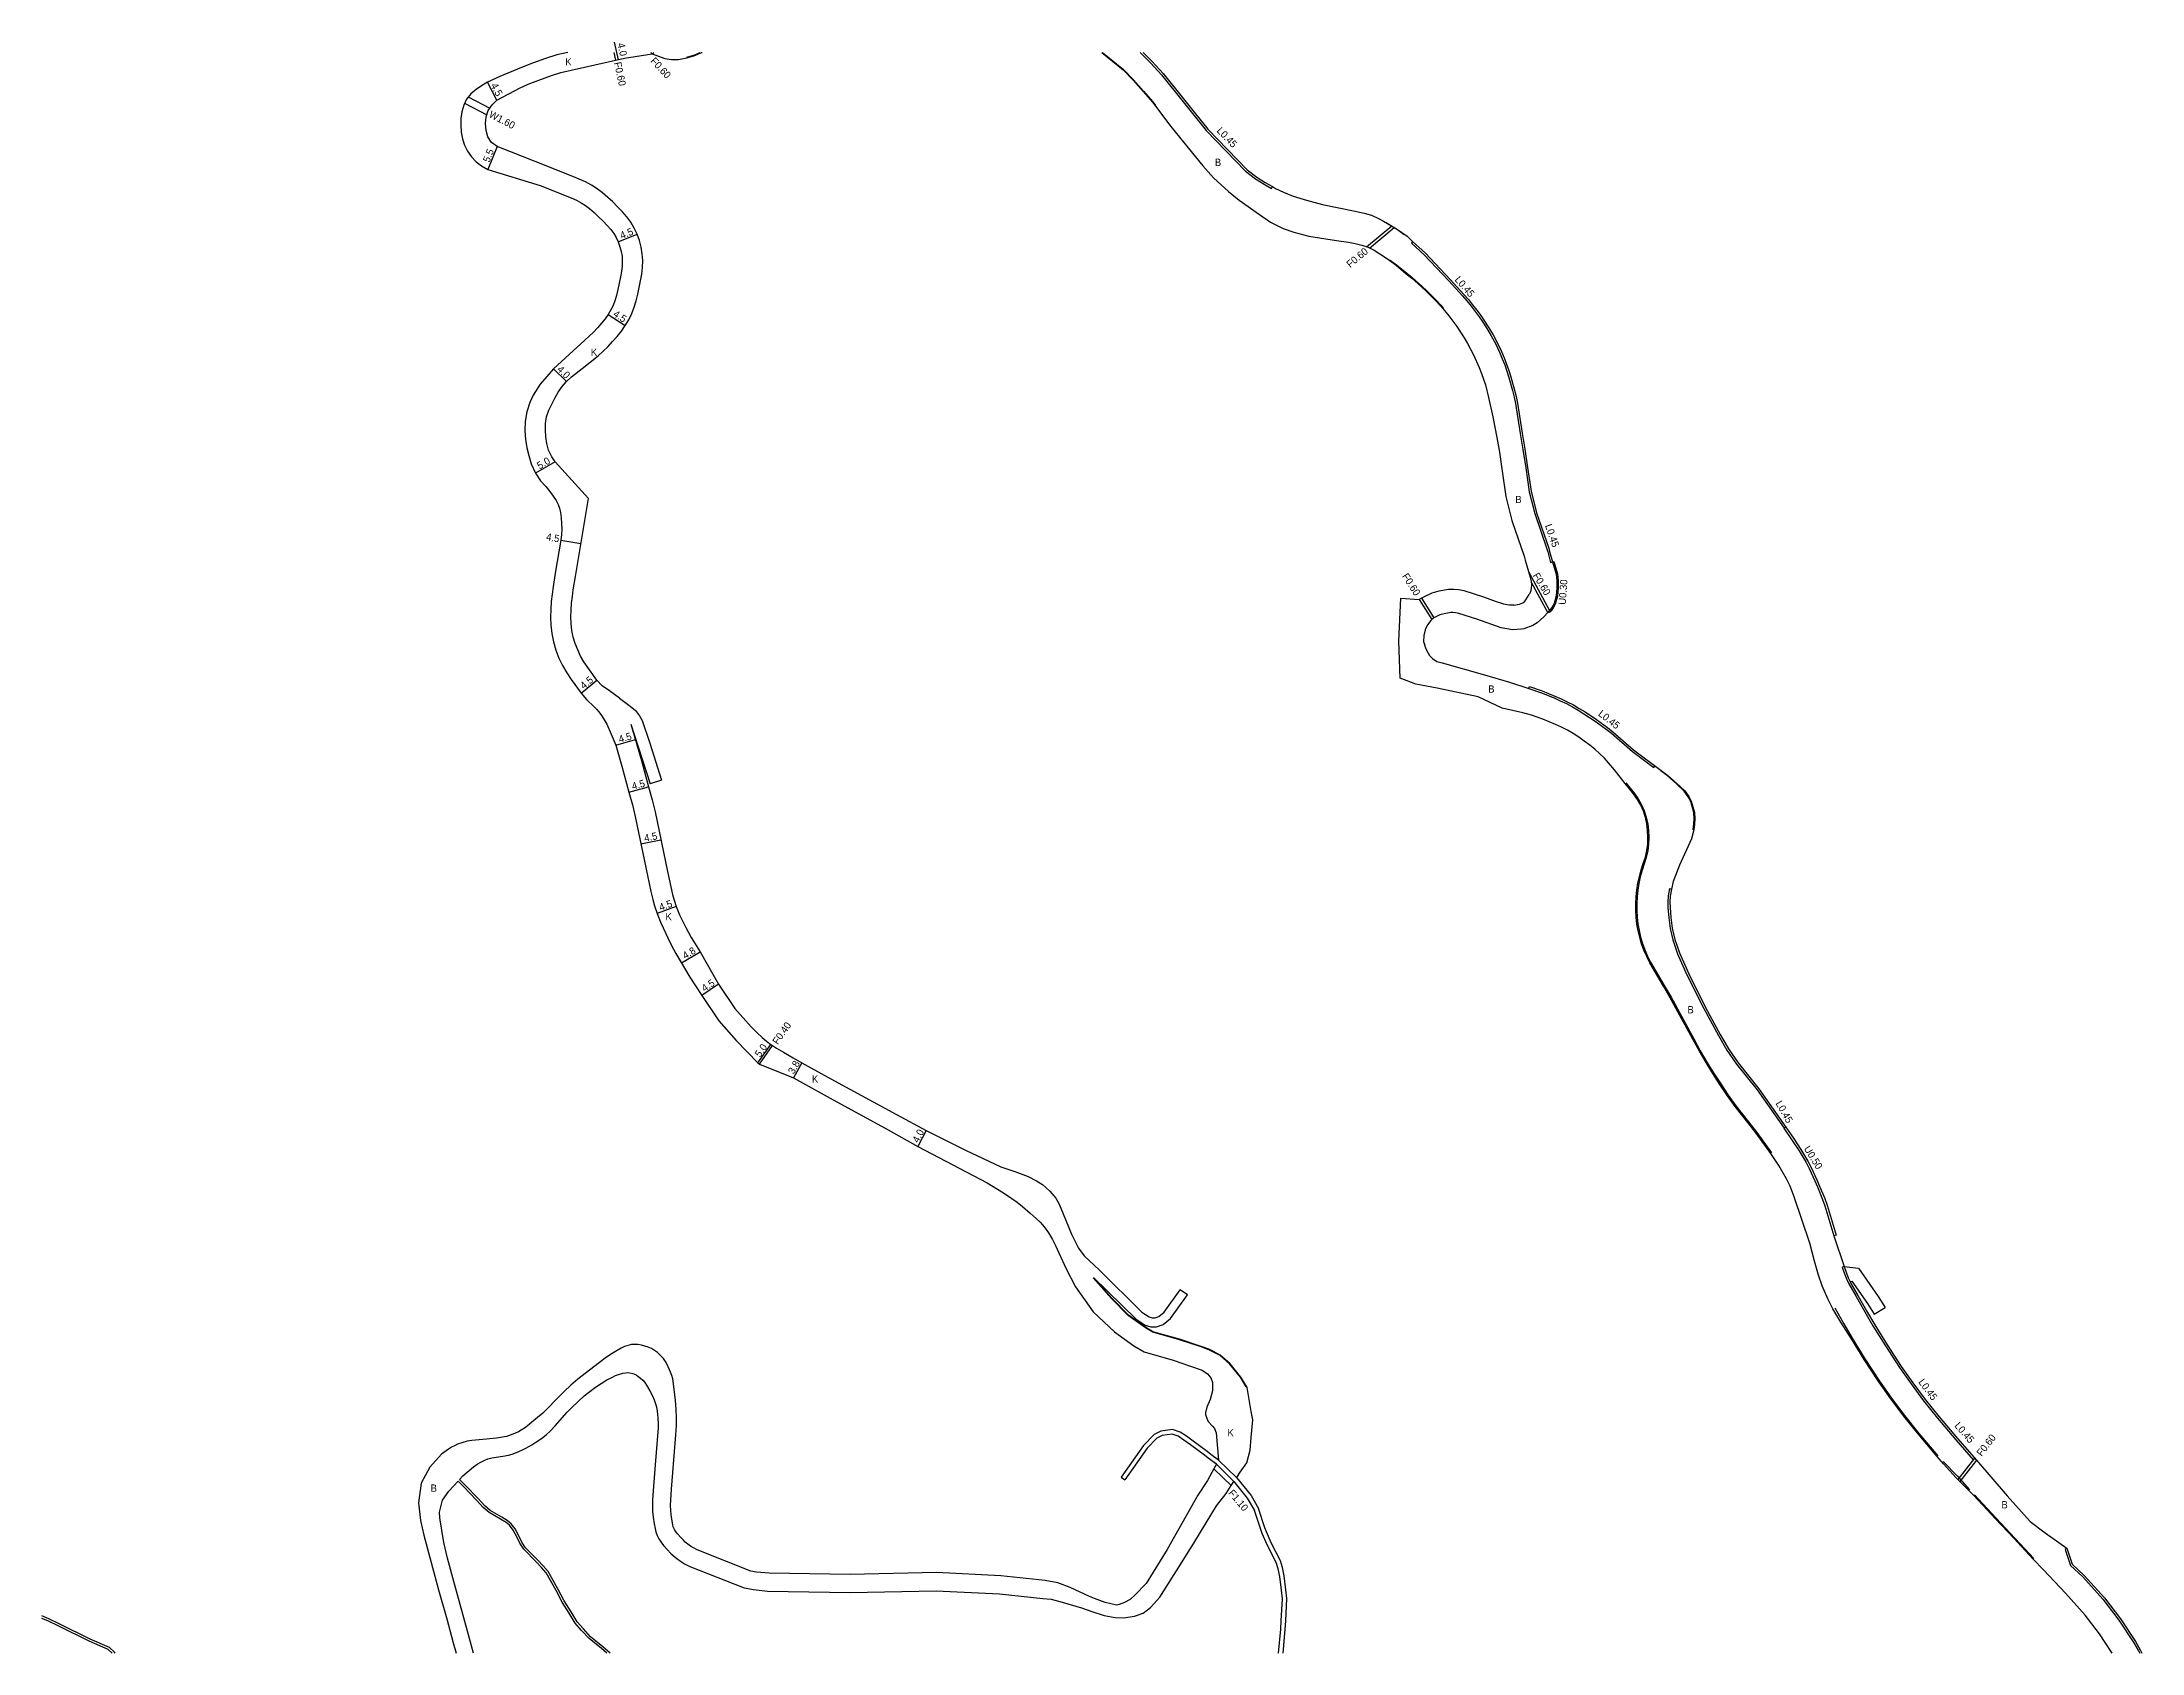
# Model space of a CAD drawing. Header units: metres. Extents: x 8000 to 12000, y -96000 to -95400.
# Drawn here: x 8800 to 9263.4, y -96000 to -95644.4 of the extents above; entities that cross this region are included whole.
import ezdxf

# ---------------------------------------------------------------- set-up
doc = ezdxf.new("R2010")
doc.units = ezdxf.units.M
doc.header["$LTSCALE"] = 2.5
for name, color, linetype in [('側溝・桝', 7, 'Continuous'), ('幅員', 7, 'Continuous'), ('歩道・分離帯・安全施設', 7, 'Continuous'), ('舗装', 7, 'Continuous'), ('道路', 7, 'Continuous')]:
    doc.layers.add(name, color=color, linetype=linetype)
doc.styles.get("Standard").update_dxf_attribs({"font": ''})
doc.styles.get('Standard').set_extended_font_data('@MS PGothic')

msp = doc.modelspace()

# ---------------------------------------------------------------- texts
at = {"layer": '側溝・桝'}
for s, rotation, p in [('F0.60', 282.1922, (8926.21, -95649.01)), ('F0.60', 312.5083, (8934.15, -95648.7)), ('W1.60', 332.4542, (8898.48, -95660.9)), ('L0.45', 313.9474, (9059.11, -95664.12)), ('F0.60', 39.7129, (9088.67, -95694.34)), ('L0.45', 311.2584, (9111.62, -95696.96)), ('L0.45', 289.0377, (9131.64, -95751.13)), ('F0.60', 302.4504, (9100.05, -95762.31)), ('F0.60', 301.2525, (9128.89, -95762.17)), ('U0.30', 85.576, (9136.22, -95768.68)), ('L0.45', 322.145, (9143.26, -95792.97)), ('F0.40', 55.0348, (8962.37, -95865.84)), ('L0.45', 299.6255, (9182.48, -95878.67)), ('U0.50', 301.9411, (9188.71, -95888.68)), ('L0.45', 306.7437, (9213.97, -95940.22)), ('L0.45', 311.2748, (9221.9, -95949.9)), ('F0.60', 52.3879, (9228.02, -95956.73)), ('F1.10', 309.7461, (9061.68, -95964.75))]:
    msp.add_text(s, height=1.6, rotation=rotation, dxfattribs=at).set_placement(p)
at = {"layer": '幅員'}
for s, rotation, p in [('4.0', 282.1922, (8926.96, -95644.8)), ('4.5', 297.8879, (8898.95, -95653.99)), ('5.5', 68.373, (8898.71, -95671.13)), ('4.5', 22.4326, (8927.94, -95687.96)), ('4.5', 326.7677, (8925.88, -95704.84)), ('4.0', 315.7676, (8913.52, -95716.84)), ('5.0', 30.0936, (8909.81, -95738.79)), ('4.5', 350.3055, (8911.16, -95754.38)), ('4.5', 39.5645, (8919.56, -95787.35)), ('4.5', 16.1763, (8927.47, -95799.13)), ('4.5', 15.2376, (8930.38, -95809.5)), ('4.5', 11.5765, (8933.05, -95820.96)), ('4.5', 20.5756, (8936.53, -95836.24)), ('4.8', 30.8815, (8941.93, -95846.91)), ('4.5', 33.8741, (8946.22, -95854.12)), ('5.0', 55.0348, (8958.46, -95868.64)), ('3.8', 60.5995, (8965.91, -95872.37)), ('4.0', 62.5642, (8993.38, -95887.52))]:
    msp.add_text(s, height=1.6, rotation=rotation, dxfattribs=at).set_placement(p)
at = {"layer": '舗装'}
for s, p in [('K', (8915.47, -95649.6)), ('B', (9058.81, -95671.78)), ('K', (8921.11, -95713.69)), ('B', (9125.12, -95746.19)), ('B', (9119.14, -95788.03)), ('K', (8937.58, -95838.27)), ('B', (9163.09, -95858.81)), ('K', (8969.89, -95874.1)), ('K', (9061.6, -95952.17)), ('B', (8885.75, -95964.4)), ('B', (9232.38, -95968.07))]:
    msp.add_text(s, height=1.6, dxfattribs=at).set_placement(p)

# ---------------------------------------------------------------- linework, layer by layer
at = {"layer": '側溝・桝'}
for points in [[(8926.15, -95646.71), (8926.53, -95648.45)], [(8926.77, -95646.71), (8927.12, -95648.33)], [(8934.63, -95647.05), (8934.33, -95646.71)], [(8934.63, -95647.05), (8935, -95646.71)], [(9042.36, -95646.71), (9044.68, -95649.06), (9047.04, -95651.67), (9056.93, -95663.96), (9065.61, -95672.96), (9067.8, -95674.59), (9069.66, -95675.8), (9071.34, -95676.76), (9071.52, -95676.34)], [(8893.25, -95657.93), (8898.15, -95660.48)], [(8894.06, -95656.55), (8898.81, -95659.02)], [(9092.31, -95689.63), (9097.86, -95685.02)], [(9092.94, -95689.89), (9098.41, -95685.34)], [(9102.46, -95688.44), (9102.18, -95688.79), (9104.99, -95691.38)], [(9104.99, -95691.38), (9110.42, -95697.16), (9113.43, -95700.45), (9114.41, -95701.56), (9115.35, -95702.69), (9116.24, -95703.87), (9117.12, -95705.07), (9117.96, -95706.29), (9118.75, -95707.51), (9119.81, -95709.24), (9120.71, -95710.94), (9121.64, -95712.89), (9122.22, -95714.32), (9122.77, -95715.67), (9123.27, -95717.06), (9123.72, -95718.48), (9124.51, -95721.35), (9124.87, -95722.8), (9125.18, -95724.24), (9126.2, -95730.8), (9126.74, -95734.36), (9127.4, -95738.4), (9128.17, -95743.67), (9129.39, -95748.49), (9132.09, -95756.3), (9132.26, -95756.97), (9132.91, -95759.27), (9133.35, -95759.18)], [(9128.09, -95761.42), (9132.66, -95769.89)], [(9133.35, -95759.18), (9133.64, -95759.1), (9134.42, -95761.83), (9134.6, -95763.29), (9134.57, -95764.98), (9134.44, -95766.72), (9133.94, -95768.51), (9133.44, -95769.39), (9133.1, -95769.82), (9132.8, -95770.21), (9132.71, -95770.32), (9132.47, -95770.14)], [(9104.4, -95767.19), (9107.16, -95771.54)], [(9128.61, -95763.64), (9132.26, -95770.4)], [(9103.88, -95767.49), (9106.69, -95771.92)], [(9128.08, -95787.08), (9130.91, -95788.04), (9133.67, -95789.2), (9135.03, -95789.81), (9136.38, -95790.44), (9137.71, -95791.13), (9139, -95791.88), (9140.27, -95792.67), (9142.76, -95794.32), (9145.18, -95796.06), (9146.35, -95797), (9150.94, -95801), (9155.66, -95804.52), (9155.92, -95804.15)], [(9159.12, -95831.27), (9158.83, -95832.89), (9158.79, -95834.21), (9158.8, -95835.44), (9158.97, -95837.71), (9159.3, -95840.08), (9159.85, -95842.62), (9160.89, -95845.65), (9162.96, -95850.29), (9166.69, -95857.72), (9169.95, -95863.67), (9171.8, -95866.91), (9173.92, -95870.01), (9178.48, -95875.72), (9184.42, -95884.16)], [(9159.12, -95831.27), (9159.56, -95831.37)], [(8957.98, -95869.77), (8960.84, -95865.67)], [(8958.31, -95870), (8961.17, -95865.9)], [(9184.78, -95883.91), (9186.5, -95886.36), (9188.15, -95888.88), (9189.7, -95891.47), (9190.41, -95892.81), (9191.68, -95895.55), (9192.27, -95896.93), (9193.39, -95899.71), (9193.92, -95901.12), (9195.91, -95907.81), (9195.43, -95907.95)], [(9197.67, -95914.67), (9197.24, -95914.82), (9197.68, -95916.11), (9198.19, -95917.39), (9198.68, -95918.49), (9200.34, -95921.33), (9202.25, -95924.68), (9204.04, -95927.77), (9206.78, -95932.22), (9209.91, -95937.01), (9212.45, -95940.61), (9215.22, -95944.33), (9218.29, -95948.13), (9222.32, -95952.94), (9226.18, -95957.33)], [(9197.67, -95914.67), (9198.1, -95915.96), (9198.6, -95917.21), (9198.99, -95918.07)], [(9226.46, -95956.97), (9222.8, -95961.71)], [(9058.62, -95959.34), (9062.42, -95963.06)], [(9059.18, -95958.35), (9063.03, -95962.12)], [(9226.86, -95957.43), (9223.22, -95962.15)], [(9246.79, -95976.84), (9246.43, -95977.17), (9247.62, -95980.66), (9250.32, -95983.2), (9254.77, -95988.11), (9258.27, -95992.75), (9261.6, -95997.72), (9262.62, -95999.5), (9262.89, -96000)]]:
    msp.add_lwpolyline(points, dxfattribs=at)
at = {"layer": '幅員'}
for points in [[(8926.27, -95644.42), (8927.12, -95648.33)], [(8900.39, -95657.24), (8898.28, -95653.26)], [(8900.43, -95667.47), (8898.4, -95672.59)], [(8927.15, -95688.56), (8931.31, -95686.84)], [(8924.95, -95704.53), (8928.72, -95707)], [(8915.73, -95719.33), (8912.86, -95716.54)], [(8913.22, -95737.1), (8908.9, -95739.61)], [(8914.51, -95754.36), (8918.94, -95755.12)], [(8918.98, -95788.15), (8922.45, -95785.28)], [(8926.63, -95799.64), (8930.95, -95798.39)], [(8929.53, -95810), (8933.87, -95808.81)], [(8932.17, -95821.39), (8936.58, -95820.49)], [(8939.94, -95835.22), (8935.73, -95836.81)], [(8941.12, -95847.69), (8945.24, -95845.23)], [(8949.3, -95852.35), (8945.57, -95854.85)], [(8957.98, -95869.77), (8960.84, -95865.67)], [(8967.69, -95869.72), (8965.83, -95873.03)], [(8995.13, -95884.69), (8993.29, -95888.24)]]:
    msp.add_lwpolyline(points, dxfattribs=at)
at = {"layer": '歩道・分離帯・安全施設'}
for points in [[(8942.29, -95647.75), (8944.03, -95647.23), (8945.26, -95646.71)], [(9034.04, -95646.71), (9038.62, -95650.48), (9040.88, -95652.76), (9043.08, -95655.27), (9045.15, -95657.65), (9045.71, -95658.41)], [(9100.59, -95686.95), (9099.09, -95685.85), (9096.52, -95684.36)], [(9097.49, -95692.54), (9098.89, -95693.6), (9101.2, -95695.43), (9102.32, -95696.37), (9104.52, -95698.34), (9105.58, -95699.36), (9106.64, -95700.4), (9107.69, -95701.45), (9108.7, -95702.52), (9109.21, -95703.14)], [(9149.51, -95807.94), (9150.43, -95809.11), (9151.38, -95810.26), (9152.24, -95811.47), (9152.97, -95812.76), (9153.56, -95814.12), (9154.01, -95815.54), (9154.34, -95816.99), (9154.51, -95818.47), (9154.59, -95819.96), (9154.54, -95821.45), (9154.36, -95822.93), (9154.02, -95824.38), (9153.55, -95825.8), (9153.08, -95827.23), (9152.68, -95828.67), (9152.36, -95830.13), (9152.12, -95831.61), (9151.98, -95833.1), (9151.94, -95834.6), (9151.94, -95836.1), (9152, -95837.6), (9152.15, -95839.09), (9152.41, -95840.55), (9152.76, -95841.99), (9153.18, -95843.42), (9153.68, -95844.83), (9154.28, -95846.2), (9154.95, -95847.54), (9157.97, -95852.68), (9159.47, -95855.26), (9164.49, -95864.44), (9165.92, -95867.06), (9167.4, -95869.6), (9168.86, -95871.97), (9170.43, -95874.4), (9172.11, -95876.88), (9173.81, -95879.25), (9176.59, -95882.76), (9178.41, -95885.13), (9181.68, -95889.63)], [(9164.33, -95818.31), (9164.54, -95817.02), (9164.61, -95815.87), (9164.49, -95814.5), (9163.81, -95812.04), (9163.24, -95811.01), (9162.39, -95809.8), (9160.61, -95808.11), (9158.68, -95806.41), (9157.22, -95805.3)], [(9065.73, -95941.22), (9064.5, -95939.14), (9062.11, -95936.27), (9059.97, -95934.31), (9057.66, -95933.13), (9055.77, -95932.43), (9051, -95930.84), (9045.09, -95929.18), (9043.5, -95928.26), (9039.67, -95925.48), (9036.03, -95921.76), (9031.93, -95917.21)], [(9195.59, -95923.79), (9197.61, -95927.35), (9199.45, -95930.51), (9202.26, -95935.08), (9205.48, -95940.02), (9208.12, -95943.75), (9211, -95947.61), (9214.16, -95951.53), (9218.33, -95956.51)], [(9219.53, -95957.76), (9222.67, -95961), (9225.36, -95963.95)], [(9226.41, -95965.08), (9231.25, -95970.22), (9239.57, -95979.13)]]:
    msp.add_lwpolyline(points, dxfattribs=at)
at = {"layer": '舗装', "flags": 128}
msp.add_lwpolyline([(9059.59, -95957.41), (9063.61, -95961.25)], dxfattribs=at)
at = {"layer": '道路'}
for points in [[(8916.02, -95646.71), (8913.58, -95647.28), (8911.12, -95648.07), (8908.22, -95649.1), (8905.79, -95650.05), (8901, -95652.04), (8898.28, -95653.26), (8897.01, -95654.06), (8895.78, -95654.91), (8894.62, -95655.86), (8893.68, -95657.02), (8893.05, -95658.38), (8892.66, -95659.83), (8892.45, -95661.31), (8892.41, -95662.81), (8892.51, -95664.31), (8892.8, -95665.78), (8893.25, -95667.21), (8893.92, -95668.55), (8894.76, -95669.79), (8895.78, -95670.88), (8897, -95671.76), (8898.4, -95672.59), (8909.92, -95676.08), (8912.7, -95677.18), (8915.46, -95678.3), (8916.79, -95678.84), (8917.97, -95679.36), (8918.98, -95679.89), (8919.92, -95680.49), (8920.84, -95681.2), (8921.81, -95682.05), (8922.83, -95682.99), (8923.81, -95683.95), (8924.72, -95684.89), (8925.51, -95685.8), (8926.17, -95686.69), (8926.7, -95687.58), (8927.15, -95688.56), (8927.53, -95689.6), (8927.82, -95690.66), (8928, -95691.7), (8928.06, -95692.73), (8928.02, -95693.83), (8927.88, -95695.04), (8927.68, -95696.28), (8927.06, -95699.05), (8926.74, -95700.39), (8926.42, -95701.55), (8926.03, -95702.57), (8925.54, -95703.55), (8924.95, -95704.53), (8924.26, -95705.51), (8923.46, -95706.5), (8922.58, -95707.51), (8921.67, -95708.48), (8920.76, -95709.38), (8919.82, -95710.21), (8912.86, -95716.54), (8909.95, -95719.91), (8908.42, -95722.36), (8907.66, -95724.02), (8906.96, -95726.04), (8906.63, -95728.19), (8906.57, -95730.18), (8906.7, -95732.13), (8907.02, -95733.97), (8907.42, -95735.69), (8907.97, -95737.53), (8908.9, -95739.61), (8909.99, -95741.29), (8911.16, -95742.55), (8912.05, -95743.65), (8912.83, -95744.68), (8913.47, -95745.63), (8913.93, -95746.48), (8914.23, -95747.3), (8914.44, -95748.26), (8914.59, -95749.43), (8914.67, -95750.68), (8914.69, -95751.92), (8914.63, -95753.14), (8914.51, -95754.36), (8913.26, -95761.63), (8912.78, -95764.68), (8912.56, -95766.27), (8912.38, -95767.88), (8912.25, -95769.57), (8912.21, -95771.35), (8912.28, -95773.15), (8912.49, -95775), (8912.87, -95776.84), (8913.39, -95778.66), (8914.08, -95780.39), (8914.85, -95782.02), (8915.78, -95783.67), (8916.8, -95785.14), (8918.98, -95788.15), (8920.15, -95789.56), (8921.82, -95791.19), (8922.36, -95791.7), (8922.87, -95792.25), (8923.48, -95793.04), (8924.01, -95793.87), (8924.61, -95794.95), (8925.62, -95797.19), (8926.63, -95799.64), (8927.96, -95804.23), (8929.53, -95810), (8930.3, -95812.82), (8930.93, -95815.33), (8933.61, -95828.41), (8934.35, -95831.89), (8934.78, -95833.71), (8935.16, -95835.11), (8935.73, -95836.81), (8936.58, -95838.86), (8938.07, -95842.16), (8938.81, -95843.66), (8939.85, -95845.57), (8942.98, -95850.81), (8945.57, -95854.85), (8949.35, -95860.48), (8953.2, -95864.84), (8957.98, -95869.77), (8958.31, -95870), (8965.83, -95873.03), (8967.79, -95874.13), (8973.89, -95877.5), (8986.75, -95884.51), (8993.29, -95888.24)], [(8927.42, -95789.25), (8925.2, -95787.63), (8923.64, -95786.52), (8922.45, -95785.28), (8919.59, -95781.26), (8918.85, -95779.95), (8918.21, -95778.6), (8917.66, -95777.2), (8917.24, -95775.76), (8916.94, -95774.29), (8916.77, -95772.8), (8916.71, -95771.3), (8916.74, -95769.8), (8916.86, -95768.31), (8917.03, -95766.82), (8917.23, -95765.33), (8917.7, -95762.37), (8920.63, -95745.21), (8913.22, -95737.1), (8912.47, -95736.01), (8911.77, -95734.53), (8911.43, -95733.07), (8911.18, -95731.59), (8911.07, -95730.1), (8911.12, -95728.6), (8911.35, -95727.12), (8911.84, -95725.7), (8912.47, -95724.34), (8913.16, -95723.01), (8913.9, -95721.71), (8914.75, -95720.47), (8915.73, -95719.33), (8916.84, -95718.33), (8919.19, -95716.46), (8922.71, -95713.66), (8923.84, -95712.67), (8924.9, -95711.62), (8925.92, -95710.52), (8926.91, -95709.39), (8927.85, -95708.22), (8928.72, -95707), (8929.49, -95705.71), (8930.16, -95704.37), (8930.69, -95702.97), (8931.1, -95701.52), (8931.45, -95700.07), (8932.1, -95697.14), (8932.34, -95695.66), (8932.51, -95694.17), (8932.57, -95692.67), (8932.47, -95691.17), (8932.22, -95689.69), (8931.83, -95688.25), (8931.31, -95686.84), (8930.69, -95685.48), (8929.92, -95684.19), (8929.03, -95682.98), (8928.04, -95681.85), (8927, -95680.77), (8925.93, -95679.73), (8924.83, -95678.71), (8923.7, -95677.72), (8922.51, -95676.8), (8921.24, -95676), (8919.92, -95675.3), (8918.54, -95674.7), (8917.15, -95674.13), (8914.37, -95673.01), (8911.59, -95671.9), (8900.43, -95667.47), (8899.21, -95666.6), (8898.39, -95665.37), (8897.98, -95663.93), (8897.88, -95662.43), (8898, -95660.94), (8898.45, -95659.51), (8899.33, -95658.3), (8900.39, -95657.24), (8905.5, -95654.53), (8907.31, -95653.75), (8909.61, -95652.85), (8912.41, -95651.85), (8914.48, -95651.17), (8921.97, -95649.44), (8928.57, -95648.01), (8934.63, -95647.05), (8936.04, -95647.57), (8937.46, -95648.03), (8938.93, -95648.29), (8940.42, -95648.25), (8942.33, -95647.9), (8944.08, -95647.37), (8945.56, -95646.75), (8945.65, -95646.71)], [(9033.88, -95646.71), (9038.55, -95650.56), (9040.81, -95652.83), (9043.01, -95655.34), (9045.08, -95657.7), (9049.09, -95663.1), (9052.9, -95667.77), (9056.19, -95671.75), (9058.52, -95674.38), (9061.8, -95677.4), (9064.2, -95679.3), (9068.67, -95682.5), (9071.12, -95684.15), (9073.92, -95685.62), (9076.27, -95686.4), (9079.55, -95687.24)], [(9042.99, -95646.71), (9045.01, -95648.75), (9047.38, -95651.38), (9057.27, -95663.66), (9065.91, -95672.62), (9068.06, -95674.22), (9069.89, -95675.42), (9071.52, -95676.34), (9072.23, -95676.74), (9073.97, -95677.59), (9076.06, -95678.43)], [(9076.06, -95678.43), (9079.07, -95679.32), (9082.56, -95680.25), (9089.41, -95681.68), (9091.77, -95682.18), (9093.4, -95682.66), (9094.95, -95683.37), (9096.06, -95683.98), (9096.37, -95684.15), (9096.58, -95684.28), (9099.15, -95685.77), (9101.23, -95687.3), (9102.46, -95688.44), (9105.31, -95691.06), (9110.75, -95696.85), (9113.76, -95700.14), (9114.75, -95701.27), (9115.7, -95702.41), (9116.6, -95703.6), (9117.48, -95704.81), (9118.34, -95706.04), (9119.13, -95707.27), (9120.2, -95709.02), (9121.11, -95710.74), (9122.05, -95712.71), (9122.64, -95714.15), (9123.19, -95715.51), (9123.7, -95716.92), (9124.15, -95718.35), (9124.95, -95721.24), (9125.3, -95722.7), (9125.62, -95724.16), (9126.64, -95730.73), (9127.19, -95734.29), (9127.84, -95738.34), (9128.61, -95743.58), (9129.82, -95748.36), (9132.52, -95756.17), (9132.69, -95756.85), (9133.35, -95759.18), (9134.12, -95761.89), (9134.29, -95763.3), (9134.27, -95764.96), (9134.14, -95766.66), (9133.66, -95768.39), (9133.19, -95769.22), (9132.87, -95769.63), (9132.56, -95770.02), (9132.47, -95770.14), (9132.29, -95770.36), (9131.44, -95771.29), (9129.93, -95772.59), (9129, -95773.2), (9127.01, -95773.92), (9126.5, -95774.04), (9124.5, -95774.17), (9121.96, -95773.69), (9116.64, -95771.82), (9112.67, -95770.53), (9111.9, -95770.42), (9111.3, -95770.35), (9110.86, -95770.35), (9109.39, -95770.63), (9108.46, -95770.89), (9107.42, -95771.39), (9107.23, -95771.48), (9107.16, -95771.54), (9106.69, -95771.92), (9106.45, -95772.11), (9105.75, -95773.03), (9105.19, -95774.19), (9104.9, -95775.39), (9104.89, -95776.74), (9105.29, -95778.12), (9105.56, -95778.81), (9106.16, -95779.84), (9106.81, -95780.5), (9107.82, -95781.12), (9108.99, -95781.45), (9118.33, -95784.11), (9123.85, -95785.68), (9128.08, -95787.08), (9128.23, -95786.65), (9131.07, -95787.62), (9133.84, -95788.78), (9135.22, -95789.4), (9136.58, -95790.04), (9137.93, -95790.74), (9139.24, -95791.5), (9140.52, -95792.29), (9143.01, -95793.95), (9145.46, -95795.71), (9146.65, -95796.66), (9151.22, -95800.65), (9157.31, -95805.18), (9158.78, -95806.29), (9160.71, -95808), (9162.5, -95809.7), (9163.37, -95810.93), (9163.95, -95811.98), (9164.63, -95814.47), (9164.76, -95815.87), (9164.69, -95817.03), (9164.48, -95818.34), (9163.99, -95820.28), (9161.33, -95826.12), (9159.98, -95829.68), (9159.56, -95831.37), (9159.28, -95832.94), (9159.24, -95834.21), (9159.25, -95835.42), (9159.42, -95837.66), (9159.75, -95840), (9160.28, -95842.5), (9161.31, -95845.49), (9163.37, -95850.09), (9167.09, -95857.51), (9170.34, -95863.45), (9172.18, -95866.67), (9174.28, -95869.74), (9178.84, -95875.45), (9184.78, -95883.91)], [(9079.55, -95687.24), (9085.67, -95688.25), (9088.34, -95688.6), (9089.8, -95688.86), (9091.23, -95689.25), (9092.63, -95689.74), (9093.97, -95690.37), (9095.23, -95691.16), (9096.47, -95692), (9097.4, -95692.66), (9098.8, -95693.71), (9100.98, -95695.5), (9102.28, -95696.58), (9104.42, -95698.45), (9105.48, -95699.47), (9106.54, -95700.51), (9107.58, -95701.56), (9108.58, -95702.62), (9109.1, -95703.23), (9110.47, -95704.88), (9111.36, -95706.05), (9112.22, -95707.25), (9113.05, -95708.47), (9113.83, -95709.69), (9114.55, -95710.95), (9115.87, -95713.45), (9117.16, -95716.25), (9117.68, -95717.56), (9118.5, -95720.08), (9119.19, -95722.86), (9120.16, -95727.18), (9121.03, -95731.75), (9121.61, -95734.93), (9122.2, -95739.14), (9123.01, -95744.7), (9124.36, -95750), (9127.07, -95757.87), (9127.32, -95758.76), (9128.42, -95762.55), (9128.6, -95763.5), (9128.65, -95764.24), (9128.61, -95764.97), (9128.53, -95765.46), (9128.37, -95765.93), (9128.14, -95766.38)], [(9256.8, -96000), (9253.99, -95995.79), (9250.86, -95991.64), (9246.49, -95986.79), (9241.69, -95981.63), (9239.42, -95979.27), (9235.13, -95974.67), (9231.1, -95970.36), (9226.26, -95965.22), (9224.42, -95963.39), (9222.43, -95961.32), (9219.59, -95958.23), (9218.18, -95956.64), (9214.01, -95951.66), (9210.84, -95947.73), (9207.96, -95943.87), (9205.31, -95940.13), (9202.09, -95935.19), (9199.28, -95930.62), (9196.96, -95927), (9195.15, -95924.03), (9194.05, -95921.86), (9192.8, -95918.95), (9191.99, -95916.62), (9191.13, -95913.53), (9190.07, -95909.55), (9186.64, -95899.28), (9185.74, -95896.99), (9184.96, -95895.33), (9183.29, -95892.39), (9181.51, -95889.75), (9178.25, -95885.25), (9176.43, -95882.89), (9173.65, -95879.37), (9171.94, -95876.99), (9170.26, -95874.51), (9168.69, -95872.08), (9167.23, -95869.7), (9165.75, -95867.16), (9164.31, -95864.54), (9159.3, -95855.36), (9157.8, -95852.78), (9154.77, -95847.64), (9154.1, -95846.29), (9153.5, -95844.9), (9152.99, -95843.48), (9152.57, -95842.04), (9152.22, -95840.59), (9151.95, -95839.11), (9151.8, -95837.61), (9151.74, -95836.1), (9151.74, -95834.6), (9151.78, -95833.09), (9151.92, -95831.58), (9152.16, -95830.09), (9152.49, -95828.62), (9152.89, -95827.17), (9153.36, -95825.74), (9153.82, -95824.33), (9154.16, -95822.9), (9154.34, -95821.44), (9154.39, -95819.96), (9154.31, -95818.49), (9154.14, -95817.02), (9153.82, -95815.59), (9153.37, -95814.19), (9152.79, -95812.85), (9152.07, -95811.58), (9151.22, -95810.38), (9150.28, -95809.24), (9149.36, -95808.06), (9146.98, -95805.04), (9144.82, -95802.52), (9143.77, -95801.5), (9142.68, -95800.51), (9141.53, -95799.59), (9140.34, -95798.71), (9139.13, -95797.85), (9137.9, -95797.05), (9136.63, -95796.32), (9135.31, -95795.65), (9133.97, -95795.04), (9131.22, -95793.86), (9128.65, -95792.97), (9126.76, -95792.47), (9122.2, -95791.44), (9116.95, -95788.92), (9107.84, -95787.03), (9103.13, -95786.16), (9099.67, -95784.85), (9099.39, -95776.65), (9099.85, -95767.17), (9103.88, -95767.49)], [(9124.81, -95768.7), (9124.32, -95768.73), (9123.82, -95768.71), (9123.33, -95768.66), (9122.6, -95768.51), (9121.89, -95768.29), (9120.95, -95767.96), (9118.18, -95766.96), (9113.85, -95765.55), (9112.55, -95765.36), (9111.57, -95765.25), (9110.38, -95765.25), (9108.23, -95765.66), (9106.66, -95766.1), (9105.02, -95766.89), (9104.49, -95767.14), (9104.4, -95767.19), (9103.88, -95767.49)], [(9124.81, -95768.7), (9126.05, -95768.47), (9126.78, -95768.2), (9127.2, -95767.82), (9127.45, -95767.51), (9128.14, -95766.38)], [(8927.42, -95789.25), (8929.82, -95791.04), (8930.95, -95792), (8931.85, -95793.17), (8932.46, -95794.15), (8934.1, -95799.21), (8936.73, -95807.32)], [(8929.96, -95794.96), (8931.59, -95800.02), (8934.22, -95808.13)], [(8929.96, -95794.96), (8932.29, -95803.01), (8933.87, -95808.81), (8934.66, -95811.68), (8935.32, -95814.33), (8938.01, -95827.49), (8938.74, -95830.9), (8939.14, -95832.6), (8939.47, -95833.81), (8939.94, -95835.22), (8940.71, -95837.07), (8942.05, -95839.86), (8943.28, -95842.05), (8945.24, -95845.23), (8949.3, -95852.35), (8952.91, -95857.72), (8956.51, -95861.78), (8957.78, -95863.1), (8958.89, -95864.12), (8959.85, -95864.92), (8960.84, -95865.67), (8961.17, -95865.9), (8962.1, -95866.48), (8963.59, -95867.38), (8965.75, -95868.62), (8967.69, -95869.72), (8969.64, -95870.81), (8975.71, -95874.16), (8988.56, -95881.17), (8995.13, -95884.69)], [(8936.73, -95807.32), (8934.22, -95808.13)], [(8995.13, -95884.69), (8999.35, -95886.81), (9003.82, -95888.98), (9011.6, -95892.66), (9014.68, -95893.75), (9017.58, -95894.85), (9019.48, -95895.75), (9020.76, -95896.59), (9022.38, -95898.03), (9023.73, -95899.59), (9024.47, -95900.9), (9025.31, -95903.03), (9027.2, -95907.58), (9028.72, -95910.68), (9029.96, -95912.32), (9033.37, -95915.52)], [(9184.78, -95883.91), (9184.37, -95884.19)], [(9184.37, -95884.19), (9186.08, -95886.64), (9187.72, -95889.15), (9189.27, -95891.71), (9189.96, -95893.04), (9191.22, -95895.75), (9191.81, -95897.13), (9192.93, -95899.89), (9193.44, -95901.28), (9195.43, -95907.95), (9197.67, -95914.67)], [(8993.29, -95888.24), (9008.56, -95896.19), (9012.14, -95898.46), (9014.01, -95899.66), (9015.21, -95900.51), (9016.38, -95901.43), (9018.07, -95902.89), (9019.36, -95904.07), (9020.25, -95904.93), (9020.76, -95905.48), (9021.38, -95906.25), (9022.07, -95907.27), (9022.97, -95908.75), (9023.66, -95910.05), (9025.94, -95915.05), (9028.05, -95919.15), (9031.93, -95924.72), (9036.7, -95929.12), (9040.94, -95932.2), (9043.25, -95933.54), (9049.62, -95935.33), (9053.2, -95936.58), (9056, -95937.59), (9057.21, -95938.37), (9057.93, -95939.29), (9058.31, -95940.29), (9058.31, -95941.98), (9058.28, -95942.14), (9057.76, -95944.01), (9057.05, -95945.72), (9056.82, -95946.68), (9056.78, -95946.86), (9056.78, -95947.35), (9057.12, -95948.42), (9057.16, -95948.54), (9057.3, -95948.91), (9058.28, -95949.9), (9058.74, -95950.47), (9059.09, -95951.41), (9059.59, -95957.41)], [(9197.67, -95914.67), (9200.88, -95915.09), (9205.18, -95921.33), (9206.7, -95923.73)], [(9064.06, -95960.62), (9065.88, -95958.04), (9066.63, -95955.23), (9066.81, -95952.45), (9067.17, -95948.54), (9067.17, -95948.52), (9066.85, -95946.68), (9065.95, -95941.39), (9064.58, -95939.08), (9062.18, -95936.2), (9060.02, -95934.23), (9057.7, -95933.04), (9055.8, -95932.33), (9051.03, -95930.74), (9045.13, -95929.09), (9043.55, -95928.18), (9039.74, -95925.4), (9036.1, -95921.7), (9032.01, -95917.15), (9041.45, -95926.33), (9043.46, -95927.64), (9044.68, -95927.98), (9045.96, -95928.02), (9047.41, -95927.48), (9049.06, -95926.19), (9052.8, -95920.97)], [(9033.37, -95915.52), (9042.71, -95924.76), (9044.3, -95925.8), (9044.99, -95925.99), (9045.63, -95926.01), (9046.42, -95925.72), (9047.6, -95924.79), (9051.18, -95919.81)], [(9052.8, -95920.97), (9051.18, -95919.81)], [(9198.99, -95918.07), (9199.38, -95917.91), (9202.81, -95922.89), (9204.3, -95925.24)], [(9198.99, -95918.07), (9199.08, -95918.28), (9200.73, -95921.1), (9202.64, -95924.46), (9204.43, -95927.54), (9207.16, -95931.98), (9210.28, -95936.76), (9212.81, -95940.35), (9215.58, -95944.05), (9218.64, -95947.84), (9222.66, -95952.64), (9226.86, -95957.43), (9233.65, -95965.29), (9238.74, -95970.94), (9242.07, -95973.49), (9246.79, -95976.84), (9248.01, -95980.41), (9250.67, -95982.92), (9255.12, -95987.82), (9258.63, -95992.49), (9261.98, -95997.48), (9263.01, -95999.28), (9263.4, -96000)], [(9204.3, -95925.24), (9206.7, -95923.73)], [(9057.21, -95961.89), (9055.03, -95965.17), (9048.29, -95977.14), (9043.68, -95984.65), (9041.23, -95987.13), (9040.13, -95988.17), (9038.88, -95988.87), (9037.72, -95989.32), (9037.08, -95989.41), (9034.62, -95988.87), (9032.24, -95987.95), (9031.16, -95987.51), (9026.88, -95985.51), (9024.14, -95984.51), (9021.4, -95984.03), (9011.6, -95982.98), (8997.4, -95982.26), (8978.31, -95982.67), (8960.46, -95982.38), (8957.69, -95982.15), (8956.41, -95981.91), (8944.61, -95977.22), (8943.74, -95976.78), (8943.12, -95976.41), (8942.53, -95975.99), (8941.96, -95975.51), (8941.55, -95975.12), (8940.96, -95974.5), (8940.25, -95973.7), (8939.8, -95973.12), (8939.57, -95972.77), (8939.41, -95972.46), (8939.3, -95972.14), (8939.19, -95971.7), (8939.04, -95970.87), (8938.84, -95969.53), (8938.75, -95968.49), (8938.7, -95967.43), (8938.91, -95963.86), (8939.9, -95951.83), (8940, -95949.82), (8940, -95948.05), (8939.92, -95946.28), (8939.77, -95944.27), (8939.49, -95941.77), (8939.17, -95939.51), (8938.96, -95938.73), (8938.68, -95938), (8937.99, -95936.35), (8937.59, -95935.65), (8937.11, -95935.01), (8936.41, -95934.23), (8935.83, -95933.69), (8935.19, -95933.2), (8934.5, -95932.79), (8933.77, -95932.48), (8933.02, -95932.25), (8932.26, -95932.07), (8931.48, -95931.94), (8930.68, -95931.9), (8930.12, -95931.94), (8929.57, -95932.04), (8929.05, -95932.19), (8928.55, -95932.38), (8927.84, -95932.71), (8926.93, -95933.2), (8925.85, -95933.87), (8924.6, -95934.72), (8922.99, -95935.9), (8920.81, -95937.56), (8918.26, -95939.59), (8916.72, -95940.9), (8915.24, -95942.27), (8913.45, -95944.03), (8911.56, -95946.02), (8910.49, -95947.04), (8909.37, -95948.01), (8906.68, -95950.24), (8905.16, -95951.18), (8903.56, -95951.88), (8902.52, -95952.19), (8900.31, -95952.57), (8898.07, -95952.79), (8894.83, -95953.07), (8893.85, -95953.27), (8892.65, -95953.6), (8891.7, -95953.93), (8891.02, -95954.24), (8890.37, -95954.6), (8889.73, -95955.01), (8888.16, -95956.12), (8885.61, -95958.96), (8883.64, -95962.53), (8883.11, -95966.89), (8883.5, -95970.76), (8884.29, -95973.98), (8885.87, -95980.05), (8887.53, -95986.02), (8889.31, -95992.44), (8890.75, -95997.76), (8891.37, -96000)], [(8892.89, -95960.87), (8895.25, -95958.89), (8896.03, -95958.34), (8896.85, -95957.86), (8897.72, -95957.43), (8898.37, -95957.17), (8899.27, -95956.92), (8901.72, -95956.54), (8902.97, -95956.31), (8903.74, -95956.11), (8904.71, -95955.76), (8905.89, -95955.25), (8906.8, -95954.79), (8908.12, -95954.03), (8909.19, -95953.35), (8910.24, -95952.62), (8911.24, -95951.83), (8912.2, -95950.97), (8913.27, -95949.88), (8915.91, -95946.87), (8916.9, -95945.79), (8919.64, -95943.27), (8920.57, -95942.48), (8922.17, -95941.32), (8923.39, -95940.5), (8924.65, -95939.74), (8925.72, -95939.17), (8926.59, -95938.76), (8927.24, -95938.52), (8928.16, -95938.27), (8928.84, -95938.14), (8929.27, -95938.12), (8929.7, -95938.15), (8930.37, -95938.29), (8930.77, -95938.43), (8931.15, -95938.62), (8931.51, -95938.86), (8932.05, -95939.31), (8932.56, -95939.79), (8933.01, -95940.31), (8933.42, -95940.88), (8934.14, -95942.15), (8934.7, -95943.23), (8935.08, -95944.11), (8935.41, -95945.01), (8935.59, -95945.69), (8935.75, -95946.63), (8935.89, -95948.09), (8935.96, -95949.32), (8935.98, -95950.28), (8935.28, -95958.46), (8934.84, -95964.2), (8934.72, -95966.21), (8934.7, -95967.48), (8934.75, -95968.75), (8934.87, -95970.01), (8935.1, -95971.52), (8935.28, -95972.52), (8935.46, -95973.29), (8935.73, -95974.05), (8936.1, -95974.77), (8936.54, -95975.44), (8937.17, -95976.26), (8938.02, -95977.21), (8938.72, -95977.95), (8939.28, -95978.49), (8940.08, -95979.15), (8940.92, -95979.76), (8941.81, -95980.29), (8942.96, -95980.87), (8954.93, -95985.63), (8957, -95986.01), (8960.07, -95986.38), (8978.32, -95986.67), (8997.34, -95986.26), (9011.28, -95986.97), (9020.84, -95987.99), (9022.72, -95988.12), (9025.12, -95988.76), (9029.36, -95990.03), (9031.7, -95990.85), (9034.39, -95991.73), (9036.82, -95992.13), (9038.69, -95992.27), (9041.07, -95991.88), (9042.97, -95991.23), (9044.64, -95989.93), (9046.64, -95987.69), (9051.24, -95980.47), (9054.4, -95975.37), (9059.18, -95967.53), (9061.3, -95964.76)], [(9059.18, -95958.35), (9057.32, -95956.97), (9056.5, -95956.35), (9053.44, -95954.03), (9051.99, -95952.99), (9050.71, -95952.12), (9049.38, -95951.68)], [(9059.59, -95957.41), (9057.92, -95956.17), (9057.1, -95955.55), (9054.03, -95953.23), (9052.56, -95952.17)], [(8892.14, -95961.68), (8892.89, -95960.87)], [(8925.41, -96000), (8923.79, -95998.61), (8921.06, -95996.42), (8919.46, -95994.68), (8918.08, -95993.12), (8916.75, -95990.92), (8915.22, -95988.52), (8913.93, -95985.98), (8911.69, -95982.04), (8910.6, -95980.77), (8909.39, -95979.51), (8906.72, -95976.75), (8905.86, -95975.53), (8905.26, -95974.3), (8904.42, -95972.61), (8903.55, -95971.46), (8902.68, -95970.78), (8901.46, -95970.03), (8898.93, -95968.55), (8897.73, -95967.55), (8896.22, -95965.93), (8893.4, -95962.94), (8892.14, -95961.68)], [(9059.18, -95958.35), (9058.62, -95959.34), (9057.21, -95961.89)], [(9064.06, -95960.62), (9063.61, -95961.25)], [(9063.61, -95961.25), (9066.8, -95965.23), (9068.45, -95968.11)], [(8895.21, -96000), (8894.32, -95996.78), (8892.88, -95991.46), (8891.09, -95985.03), (8889.45, -95979.09), (8888.64, -95975.6), (8887.76, -95970.17), (8887.75, -95968.94), (8888.37, -95966.28), (8889.75, -95964.26), (8891.8, -95962.05)], [(8924.65, -96000), (8923.47, -95998.99), (8920.72, -95996.79), (8919.08, -95995.01), (8917.68, -95993.42), (8916.32, -95991.18), (8914.79, -95988.76), (8913.49, -95986.21), (8911.27, -95982.33), (8910.23, -95981.11), (8909.03, -95979.86), (8906.33, -95977.07), (8905.43, -95975.79), (8904.82, -95974.52), (8903.99, -95972.88), (8903.19, -95971.81), (8902.4, -95971.19), (8901.21, -95970.46), (8898.64, -95968.96), (8897.38, -95967.92), (8895.86, -95966.27), (8893.04, -95963.28), (8891.8, -95962.05)], [(9061.3, -95964.76), (9062.42, -95963.06), (9063.03, -95962.12)], [(9063.03, -95962.12), (9065.97, -95965.79), (9067.54, -95968.54)], [(9072.88, -96000), (9073.36, -95994.76), (9073.46, -95992.87), (9073.72, -95988.04), (9073.49, -95986.16), (9073.12, -95983.11), (9072.79, -95981.41), (9072.35, -95980.04), (9070.34, -95976.11), (9069.27, -95973.64), (9068.93, -95972.75), (9067.54, -95968.54)], [(9073.88, -96000), (9074.35, -95994.84), (9074.46, -95992.92), (9074.73, -95988), (9074.48, -95986.04), (9074.11, -95982.95), (9073.76, -95981.16), (9073.28, -95979.65), (9071.25, -95975.68), (9070.2, -95973.26), (9069.87, -95972.39), (9068.45, -95968.11)], [(8816.16, -96000), (8816.01, -95999.79), (8814.88, -95998.76), (8810.62, -95996.93), (8803.92, -95993.64), (8801.49, -95992.44), (8800, -95991.8)], [(8815.5, -96000), (8814.61, -95999.19), (8810.41, -95997.39), (8803.7, -95994.09), (8801.28, -95992.9), (8800, -95992.35)]]:
    msp.add_lwpolyline(points, dxfattribs=at)
at = {"layer": '道路', "flags": 128}
for points in [[(9049.47, -95950.65), (9046.91, -95951.03), (9045.4, -95951.77), (9043.09, -95954.18), (9038.12, -95961.16)], [(9049.38, -95951.68), (9047.21, -95952), (9046, -95952.59), (9043.86, -95954.82), (9038.93, -95961.74)], [(9052.56, -95952.17), (9051.15, -95951.22), (9049.47, -95950.65)], [(9038.12, -95961.16), (9038.93, -95961.74)]]:
    msp.add_lwpolyline(points, dxfattribs=at)

msp.set_redraw_order([(e.dxf.handle, doc.entitydb.next_handle()) for e in msp.query("TEXT MTEXT ATTDEF DIMENSION ARC_DIMENSION")])  # texts and dimensions are drawn at this point

doc.saveas('drawing.dxf')
